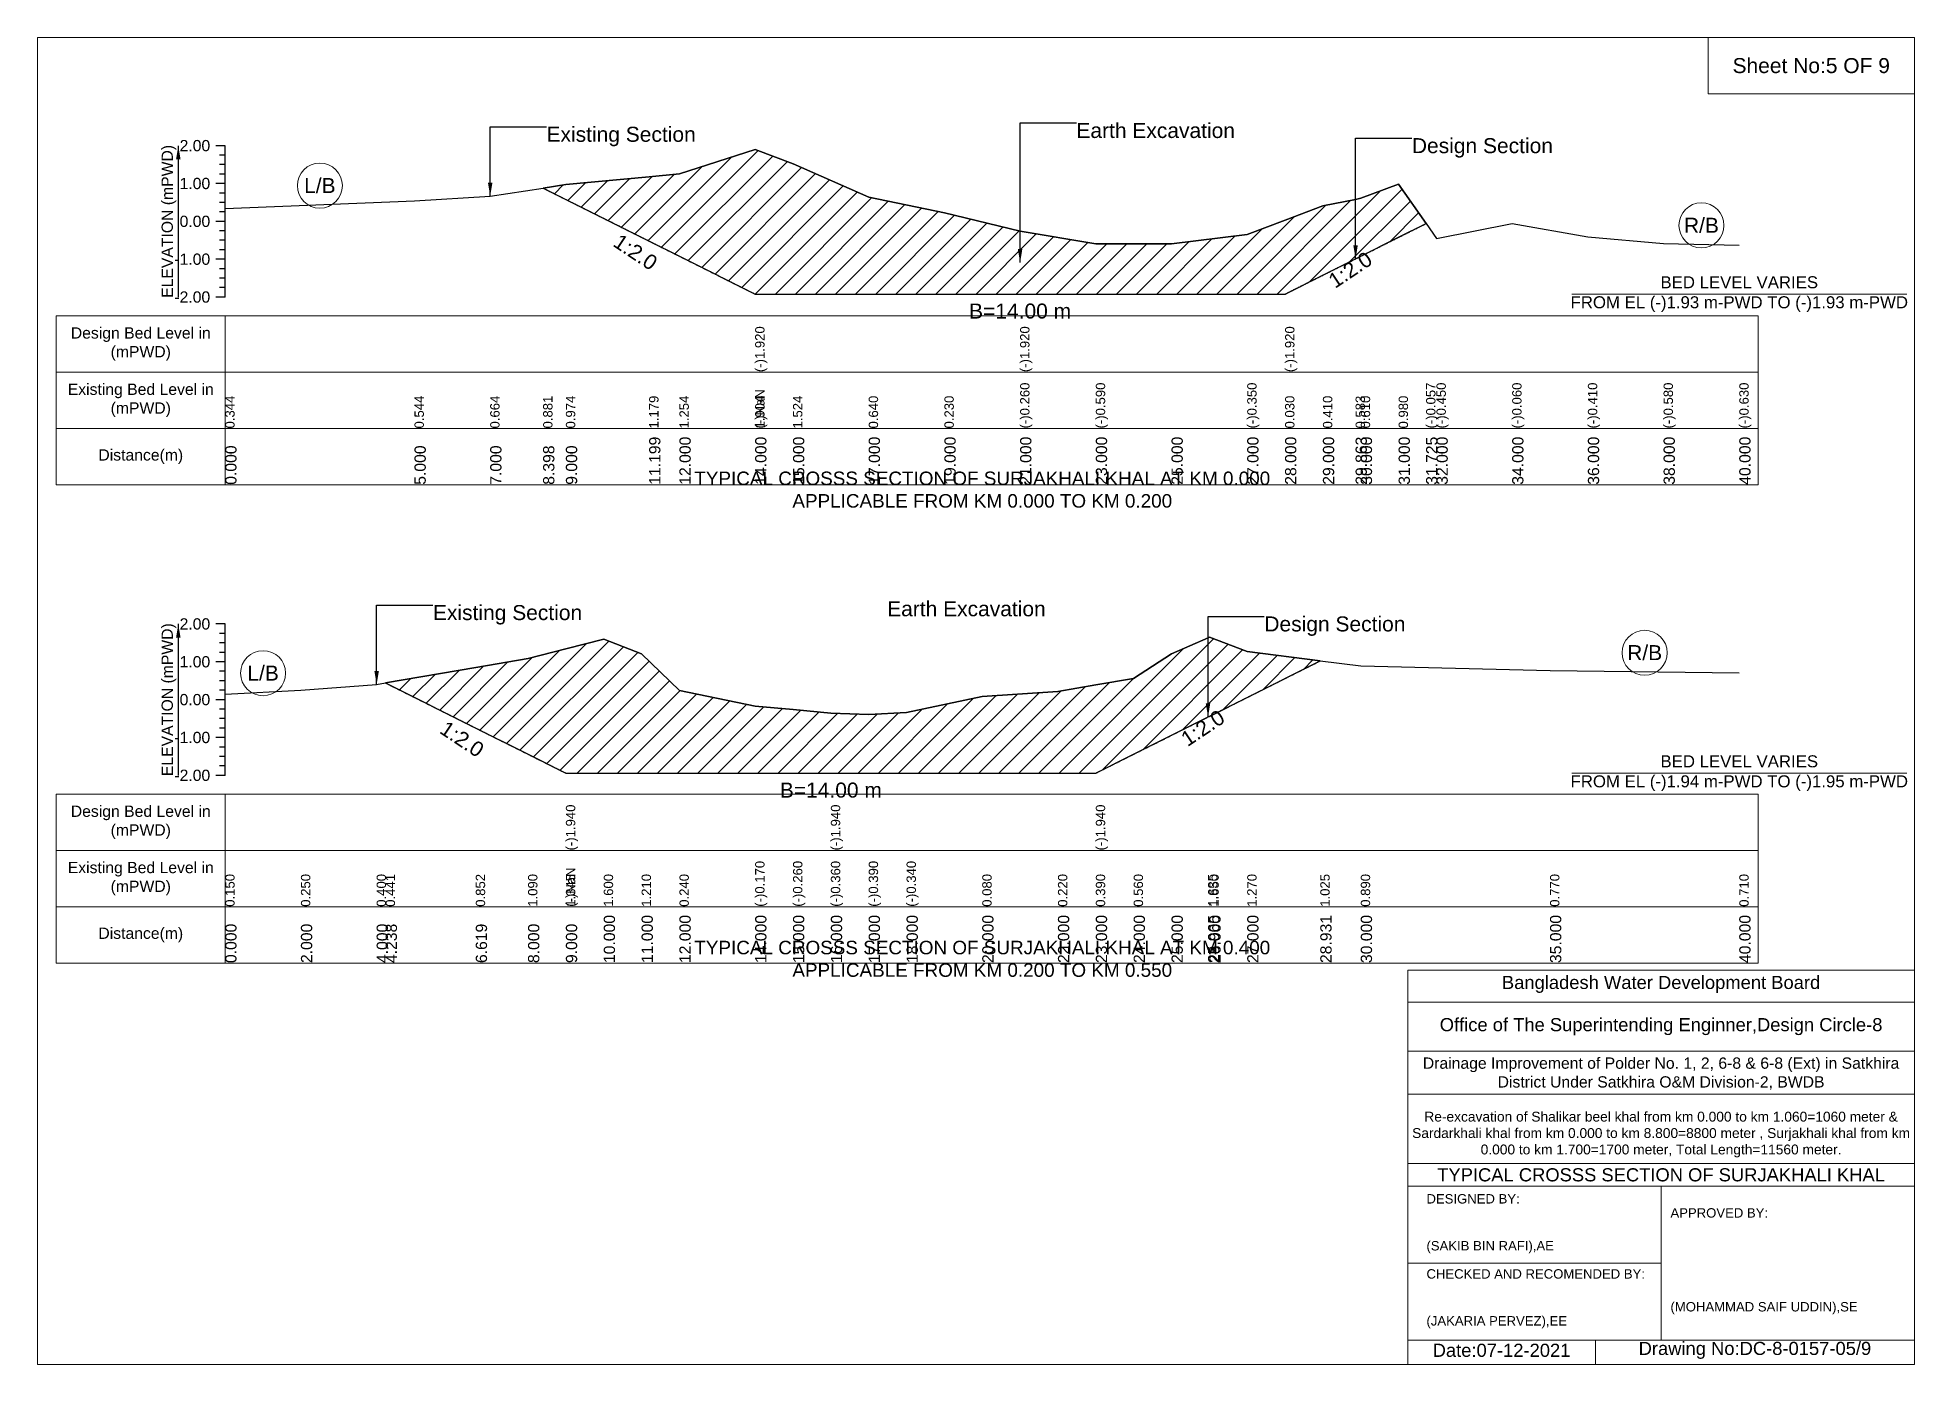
# Model space of a CAD drawing. Header units: inches. Extents: x 93000 to 506000, y -4242 to 0.
# Drawn here: x 460000 to 466000, y -4242 to 0 of the extents above; entities that cross this region are included whole.
import ezdxf

# ---------------------------------------------------------------- set-up
doc = ezdxf.new("R2010")
doc.units = ezdxf.units.IN
doc.header["$LTSCALE"] = 7
doc.header["$MEASUREMENT"] = 0
doc.linetypes.add('DASHED', pattern=[0.75, 0.5, -0.25])
for name, color, linetype, lineweight in [('Cross section Data Border', 7, 'Continuous', 9), ('Cross Section Labels', 7, 'Continuous', 9), ('Design_Bed_Level for Xsection', 7, 'DASHED', 25), ('Existing_Bed_Level for Xsection', 7, 'Continuous', 25), ('Long Section Labels', 7, 'Continuous', 9)]:
    doc.layers.add(name, color=color, linetype=linetype, lineweight=lineweight)
doc.styles.get("Standard").update_dxf_attribs({"font": 'arial.ttf'})
doc.dimstyles.get("Standard").update_dxf_attribs({"dimtxt": 0.18, "dimasz": 0.18, "dimexe": 0.18, "dimexo": 0.0625, "dimgap": 0.09, "dimtad": 0, "dimtih": 1, "dimtoh": 1, "dimdec": 4, "dimzin": 0, "dimdsep": 46, "dimtxsty": 'Standard', "dimcen": 0.09, "dimadec": 0, "dimazin": 0, "dimtfac": 1, "dimtdec": 4, "dimtofl": 0, "dimtmove": 0, "dimatfit": 3, "dimfxl": 1, "dimtolj": 1, "dimtzin": 0, "dimarcsym": 0})

msp = doc.modelspace()

# ---------------------------------------------------------------- texts
at = {"layer": 'Cross section Data Border', "attachment_point": 5}
for s, insert, char_height in [('Sheet No:5 OF 9', (465670, -90), 48), ('Bangladesh Water Development Board', (465190, -3027), 42), ('Office of The Superintending Enginner,Design Circle-8', (465190, -3162), 42)]:
    msp.add_mtext(s, dxfattribs=dict(at, insert=insert, char_height=char_height))
at = {"layer": 'Cross section Data Border'}
for s, insert, char_height, width, attachment_point in [('Design Bed Level in (mPWD)', (460330, -979.8), 36, 480, 5), ('Existing Bed Level in (mPWD)', (460330, -1159.8), 36, 480, 5), ('Distance(m)', (460330, -1339.8), 36, 480, 5), ('Design Bed Level in (mPWD)', (460330, -2508.8), 36, 480, 5), ('Existing Bed Level in (mPWD)', (460330, -2688.8), 36, 480, 5), ('Distance(m)', (460330, -2868.8), 36, 480, 5), ('Drainage Improvement of Polder No. 1, 2, 6-8 & 6-8 (Ext) in Satkhira District Under Satkhira O&M Division-2, BWDB', (465190, -3312), 36, 1680, 5), ('Re-excavation of Shalikar beel khal from km 0.000 to km 1.060=1060 meter & Sardarkhali khal from km 0.000 to km 8.800=8800 meter , Surjakhali khal from km 0.000 to km 1.700=1700 meter, Total Length=11560 meter.', (465190, -3507), 31.4683, 1620, 5), ('TYPICAL CROSSS SECTION OF SURJAKHALI KHAL', (465190, -3636), 42, 1680, 5), ('DESIGNED BY:^J^J^J(SAKIB BIN RAFI),AE', (464440, -3792), 30, 840, 4), ('APPROVED BY:^J^J^J^J^J^J(MOHAMMAD SAIF UDDIN),SE', (465220, -3912), 30, 840, 4), ('CHECKED AND RECOMENDED BY:^J^J^J(JAKARIA PERVEZ),EE', (464440, -4032), 30, 840, 4), ('Date:07-12-2021', (464680, -4197), 42, 840, 5), ('Drawing No:DC-8-0157-05/9', (465490, -4197), 42, 1320, 5)]:
    msp.add_mtext(s, dxfattribs=dict(at, insert=insert, char_height=char_height, width=width, attachment_point=attachment_point))
at = {"layer": 'Cross Section Labels'}
for s, insert, char_height, attachment_point in [('Existing Section', (461627, -285.3), 48, 1), ('Earth Excavation', (463321, -273.2), 48, 1), ('Design Section', (464393.4, -321.6), 48, 1), ('L/B', (460902.5, -473.5), 48, 5), ('R/B', (465319, -600.5), 48, 5), ('BED LEVEL VARIES ^JFROM EL (-)1.93 m-PWD TO (-)1.93 m-PWD', (465440, -820.1), 38.4, 5), ('B=14.00 m', (463141, -850.3), 48, 2), ('TYPICAL CROSSS SECTION OF SURJAKHALI KHAL AT KM 0.000^JAPPLICABLE FROM KM 0.000 TO KM 0.200', (463020, -1445.5), 43.2, 5), ('Earth Excavation', (462716, -1802.2), 48, 1), ('Existing Section', (461264, -1814.3), 48, 1), ('Design Section', (463921.8, -1850.6), 48, 1), ('R/B', (465137.5, -1966.8), 48, 5), ('L/B', (460721, -2032.1), 48, 5), ('BED LEVEL VARIES ^JFROM EL (-)1.94 m-PWD TO (-)1.95 m-PWD', (465440, -2351.6), 38.4, 5), ('B=14.00 m', (462536, -2381.8), 48, 2), ('TYPICAL CROSSS SECTION OF SURJAKHALI KHAL AT KM 0.400^JAPPLICABLE FROM KM 0.200 TO KM 0.550', (463020, -2945.5), 43.2, 5)]:
    msp.add_mtext(s, dxfattribs=dict(at, insert=insert, char_height=char_height, attachment_point=attachment_point))
at = {"layer": 'Cross Section Labels', "char_height": 48, "attachment_point": 2}
for insert, rotation in [((461924.9, -665.8), 326.30993), ((464183.1, -722.5), 33.69007), ((463711.6, -2187.3), 33.69007), ((461370.6, -2222.6), 326.30993)]:
    msp.add_mtext('1:2.0', dxfattribs=dict(at, insert=insert, rotation=rotation))
at = {"layer": 'Existing_Bed_Level for Xsection', "char_height": 36, "attachment_point": 5, "rotation": 90}
for insert in [(460420, -587.8), (460420, -2116.8)]:
    msp.add_mtext('ELEVATION (mPWD)', dxfattribs=dict(at, insert=insert))
at = {"layer": 'Existing_Bed_Level for Xsection', "char_height": 36, "attachment_point": 6}
for s, insert in [('2.00', (460552, -345.8)), ('1.00', (460552, -466.8)), ('0.00', (460552, -587.8)), ('-1.00', (460552, -708.8)), ('-2.00', (460552, -829.8)), ('2.00', (460552, -1874.8)), ('1.00', (460552, -1995.8)), ('0.00', (460552, -2116.8)), ('-1.00', (460552, -2237.8)), ('-2.00', (460552, -2358.8))]:
    msp.add_mtext(s, dxfattribs=dict(at, insert=insert))
at = {"layer": 'Long Section Labels', "attachment_point": 1, "rotation": 90}
for s, insert, char_height in [('(-)1.920', (462294, -1069.8), 30), ('(-)1.920', (463141, -1069.8), 30), ('(-)1.920', (463988, -1069.8), 30), ('(-)NaN', (462294, -1249.8), 30), ('(-)0.260', (463141, -1249.8), 30), ('(-)0.260', (463141, -1249.8), 30), ('(-)0.260', (463141, -1249.8), 30), ('(-)0.590', (463383, -1249.8), 30), ('(-)0.590', (463383, -1249.8), 30), ('(-)0.350', (463867, -1249.8), 30), ('(-)0.057', (464438.8, -1249.8), 30), ('(-)0.450', (464472, -1249.8), 30), ('(-)0.060', (464714, -1249.8), 30), ('(-)0.410', (464956, -1249.8), 30), ('(-)0.580', (465198, -1249.8), 30), ('(-)0.630', (465440, -1249.8), 30), ('0.344', (460600, -1249.8), 30), ('0.544', (461205, -1249.8), 30), ('0.664', (461447, -1249.8), 30), ('0.881', (461616.2, -1249.8), 30), ('0.974', (461689, -1249.8), 30), ('1.179', (461955.1, -1249.8), 30), ('1.254', (462052, -1249.8), 30), ('1.904', (462294, -1249.8), 30), ('1.904', (462294, -1249.8), 30), ('1.524', (462415, -1249.8), 30), ('0.640', (462657, -1249.8), 30), ('0.230', (462899, -1249.8), 30), ('0.030', (463988, -1249.8), 30), ('0.030', (463988, -1249.8), 30), ('0.030', (463988, -1249.8), 30), ('0.410', (464109, -1249.8), 30), ('0.583', (464213.4, -1249.8), 30), ('0.610', (464230, -1249.8), 30), ('0.980', (464351, -1249.8), 30), ('0.000', (460600, -1429.8), 36), ('5.000', (461205, -1429.8), 36), ('7.000', (461447, -1429.8), 36), ('8.398', (461616.2, -1429.8), 36), ('9.000', (461689, -1429.8), 36), ('11.199', (461955.1, -1429.8), 36), ('12.000', (462052, -1429.8), 36), ('14.000', (462294, -1429.8), 36), ('14.000', (462294, -1429.8), 36), ('14.000', (462294, -1429.8), 36), ('15.000', (462415, -1429.8), 36), ('17.000', (462657, -1429.8), 36), ('19.000', (462899, -1429.8), 36), ('21.000', (463141, -1429.8), 36), ('21.000', (463141, -1429.8), 36), ('21.000', (463141, -1429.8), 36), ('23.000', (463383, -1429.8), 36), ('25.000', (463625, -1429.8), 36), ('27.000', (463867, -1429.8), 36), ('28.000', (463988, -1429.8), 36), ('28.000', (463988, -1429.8), 36), ('28.000', (463988, -1429.8), 36), ('29.000', (464109, -1429.8), 36), ('29.863', (464213.4, -1429.8), 36), ('30.000', (464230, -1429.8), 36), ('31.000', (464351, -1429.8), 36), ('31.725', (464438.8, -1429.8), 36), ('32.000', (464472, -1429.8), 36), ('34.000', (464714, -1429.8), 36), ('36.000', (464956, -1429.8), 36), ('38.000', (465198, -1429.8), 36), ('40.000', (465440, -1429.8), 36), ('(-)1.940', (461689, -2598.8), 30), ('(-)1.940', (462536, -2598.8), 30), ('(-)1.940', (463383, -2598.8), 30), ('(-)0.170', (462294, -2778.8), 30), ('(-)0.260', (462415, -2778.8), 30), ('(-)0.360', (462536, -2778.8), 30), ('(-)0.360', (462536, -2778.8), 30), ('(-)0.390', (462657, -2778.8), 30), ('(-)0.340', (462778, -2778.8), 30), ('0.150', (460600, -2778.8), 30), ('0.250', (460842, -2778.8), 30), ('0.400', (461084, -2778.8), 30), ('0.441', (461112.8, -2778.8), 30), ('0.852', (461400.9, -2778.8), 30), ('1.090', (461568, -2778.8), 30), ('(-)NaN', (461689, -2778.8), 30), ('(-)NaN', (461689, -2778.8), 30), ('1.345', (461689, -2778.8), 30), ('1.345', (461689, -2778.8), 30), ('1.600', (461810, -2778.8), 30), ('1.210', (461931, -2778.8), 30), ('1.210', (461931, -2778.8), 30), ('0.240', (462052, -2778.8), 30), ('0.080', (463020, -2778.8), 30), ('0.220', (463262, -2778.8), 30), ('0.390', (463383, -2778.8), 30), ('0.390', (463383, -2778.8), 30), ('0.390', (463383, -2778.8), 30), ('0.560', (463504, -2778.8), 30), ('1.635', (463741.8, -2778.8), 30), ('1.650', (463746, -2778.8), 30), ('1.270', (463867, -2778.8), 30), ('1.025', (464100.6, -2778.8), 30), ('0.890', (464230, -2778.8), 30), ('0.770', (464835, -2778.8), 30), ('0.710', (465440, -2778.8), 30), ('10.000', (461810, -2958.8), 36), ('11.000', (461931, -2958.8), 36), ('12.000', (462052, -2958.8), 36), ('14.000', (462294, -2958.8), 36), ('15.000', (462415, -2958.8), 36), ('16.000', (462536, -2958.8), 36), ('16.000', (462536, -2958.8), 36), ('16.000', (462536, -2958.8), 36), ('17.000', (462657, -2958.8), 36), ('18.000', (462778, -2958.8), 36), ('20.000', (463020, -2958.8), 36), ('22.000', (463262, -2958.8), 36), ('23.000', (463383, -2958.8), 36), ('23.000', (463383, -2958.8), 36), ('23.000', (463383, -2958.8), 36), ('24.000', (463504, -2958.8), 36), ('25.000', (463625, -2958.8), 36), ('25.965', (463741.8, -2958.8), 36), ('26.000', (463746, -2958.8), 36), ('27.000', (463867, -2958.8), 36), ('28.931', (464100.6, -2958.8), 36), ('30.000', (464230, -2958.8), 36), ('35.000', (464835, -2958.8), 36), ('40.000', (465440, -2958.8), 36), ('0.000', (460600, -2958.8), 36), ('2.000', (460842, -2958.8), 36), ('4.000', (461084, -2958.8), 36), ('4.238', (461112.8, -2958.8), 36), ('6.619', (461400.9, -2958.8), 36), ('8.000', (461568, -2958.8), 36), ('9.000', (461689, -2958.8), 36), ('9.000', (461689, -2958.8), 36), ('9.000', (461689, -2958.8), 36)]:
    msp.add_mtext(s, dxfattribs=dict(at, insert=insert, char_height=char_height))

# ---------------------------------------------------------------- hatches: boundary and pattern name
at = {"layer": 'Existing_Bed_Level for Xsection'}
h = msp.add_hatch(dxfattribs=at)
h.set_pattern_fill('ANSI31', color=256, scale=363, style=0)
h.paths.add_polyline_path([(461616.2, -481.2), (461689, -517.6), (461955.1, -650.6), (462052, -699.1), (462294, -820.1), (462415, -820.1), (462657, -820.1), (462899, -820.1), (463141, -820.1), (463383, -820.1), (463625, -820.1), (463867, -820.1), (463988, -820.1), (464109, -759.6), (464213.4, -707.4), (464230, -699.1), (464351, -638.6), (464438.8, -594.7), (464351, -469.2), (464230, -514), (464213.4, -517.3), (464109, -538.2), (463988, -584.1), (463867, -630.1), (463625, -659.2), (463383, -659.2), (463141, -619.2), (462899, -559.9), (462657, -510.3), (462415, -403.4), (462294, -357.4), (462052, -436), (461955.1, -445.1), (461689, -469.9)])
h = msp.add_hatch(dxfattribs=at)
h.set_pattern_fill('ANSI31', color=256, scale=363, style=0)
h.paths.add_polyline_path([(461112.8, -2063.4), (461400.9, -2207.5), (461568, -2291.1), (461689, -2351.6), (461810, -2351.6), (461931, -2351.6), (462052, -2351.6), (462294, -2351.6), (462415, -2351.6), (462536, -2351.6), (462657, -2351.6), (462778, -2351.6), (463020, -2351.6), (463262, -2351.6), (463383, -2351.6), (463504, -2291.1), (463625, -2230.6), (463741.8, -2172.1), (463746, -2170.1), (463867, -2109.6), (464100.6, -1992.7), (463867, -1963.1), (463746, -1917.2), (463741.8, -1919), (463625, -1970.4), (463504, -2049.1), (463383, -2069.6), (463262, -2090.2), (463020, -2107.1), (462778, -2157.9), (462657, -2164), (462536, -2160.4), (462415, -2148.3), (462294, -2137.4), (462052, -2087.8), (461931, -1970.4), (461810, -1923.2), (461689, -1954.1), (461568, -1984.9), (461400.9, -2013.7)])

# ---------------------------------------------------------------- linework, layer by layer
at = {"layer": 'Cross section Data Border'}
for points in [[(460000, 0), (466000, 0), (466000, -4242), (460000, -4242)], [(465340, 0), (466000, 0), (466000, -180), (465340, -180)], [(460060, -889.8), (465500, -889.8), (465500, -1429.8), (460060, -1429.8)], [(460060, -2418.8), (465500, -2418.8), (465500, -2958.8), (460060, -2958.8)]]:
    msp.add_lwpolyline(points, close=True, dxfattribs=at)
for points in [[(460600, -889.8), (460600, -1429.8)], [(460060, -1069.8), (465500, -1069.8)], [(460060, -1249.8), (465500, -1249.8)], [(460600, -2418.8), (460600, -2958.8)], [(460060, -2598.8), (465500, -2598.8)], [(460060, -2778.8), (465500, -2778.8)], [(464380, -4242), (464380, -2982), (466000, -2982)], [(464380, -3084), (466000, -3084)], [(464380, -3240), (466000, -3240)], [(464380, -3378), (466000, -3378)], [(464380, -3600), (466000, -3600)], [(464380, -3672), (466000, -3672)], [(465190, -3672), (465190, -4164)], [(464380, -3918), (465190, -3918)], [(464380, -4164), (466000, -4164)], [(464980, -4164), (464980, -4242)]]:
    msp.add_lwpolyline(points, dxfattribs=at)
at = {"layer": 'Cross Section Labels'}
for points in [[(464904.2, -820.1), (465975.8, -820.1)], [(464904.2, -2351.6), (465975.8, -2351.6)]]:
    msp.add_lwpolyline(points, dxfattribs=at)
for centre in [(460902.5, -473.5), (465319, -600.5), (465137.5, -1966.8), (460721, -2032.1)]:
    msp.add_circle(centre, 72, dxfattribs=at)
at = {"layer": 'Design_Bed_Level for Xsection'}
for points in [[(461616.2, -481.2), (461955.1, -650.6), (462294, -820.1), (463141, -820.1), (463988, -820.1), (464213.4, -707.4), (464438.8, -594.7)], [(461112.8, -2063.4), (461400.9, -2207.5), (461689, -2351.6), (462536, -2351.6), (463383, -2351.6), (463741.8, -2172.1), (464100.6, -1992.7)]]:
    msp.add_lwpolyline(points, dxfattribs=at)
at = {"layer": 'Existing_Bed_Level for Xsection'}
for points in [[(460600, -345.8), (460570, -345.8)], [(460600, -829.8), (460600, -708.8), (460600, -587.8), (460600, -466.8), (460600, -345.8)], [(460600, -546.1), (461205, -521.9), (461447, -507.4), (461616.2, -481.2), (461689, -469.9), (461955.1, -445.1), (462052, -436), (462294, -357.4), (462294, -357.4), (462415, -403.4), (462657, -510.3), (462899, -559.9), (463141, -619.2), (463141, -619.2), (463383, -659.2), (463625, -659.2), (463867, -630.1), (463988, -584.1), (463988, -584.1), (464109, -538.2), (464213.4, -517.3), (464230, -514), (464351, -469.2), (464438.8, -594.7), (464472, -642.2), (464714, -595), (464956, -637.4), (465198, -658), (465440, -664)], [(460600, -376), (460582, -376)], [(460600, -406.3), (460582, -406.3)], [(460600, -466.8), (460570, -466.8)], [(460600, -436.5), (460582, -436.5)], [(460600, -497), (460582, -497)], [(460600, -527.3), (460582, -527.3)], [(460600, -587.8), (460570, -587.8)], [(460600, -557.5), (460582, -557.5)], [(460600, -618), (460582, -618)], [(460600, -648.3), (460582, -648.3)], [(460600, -708.8), (460570, -708.8)], [(460600, -678.5), (460582, -678.5)], [(460600, -739), (460582, -739)], [(460600, -769.3), (460582, -769.3)], [(460600, -829.8), (460570, -829.8)], [(460600, -799.5), (460582, -799.5)], [(460600, -1874.8), (460570, -1874.8)], [(460600, -1905.1), (460582, -1905.1)], [(460600, -2358.8), (460600, -2237.8), (460600, -2116.8), (460600, -1995.8), (460600, -1874.8)], [(460600, -2098.7), (460842, -2086.6), (461084, -2068.4), (461112.8, -2063.4), (461400.9, -2013.7), (461568, -1984.9), (461689, -1954.1), (461689, -1954.1), (461810, -1923.2), (461931, -1970.4), (462052, -2087.8), (462294, -2137.4), (462415, -2148.3), (462536, -2160.4), (462536, -2160.4), (462657, -2164), (462778, -2157.9), (463020, -2107.1), (463262, -2090.2), (463383, -2069.6), (463383, -2069.6), (463504, -2049.1), (463625, -1970.4), (463741.8, -1919), (463746, -1917.2), (463867, -1963.1), (464100.6, -1992.7), (464230, -2009.1), (464835, -2023.6), (465440, -2030.9)], [(460600, -1935.3), (460582, -1935.3)], [(460600, -1965.6), (460582, -1965.6)], [(460600, -1995.8), (460570, -1995.8)], [(460600, -2026.1), (460582, -2026.1)], [(460600, -2056.3), (460582, -2056.3)], [(460600, -2086.6), (460582, -2086.6)], [(460600, -2116.8), (460570, -2116.8)], [(460600, -2147.1), (460582, -2147.1)], [(460600, -2177.3), (460582, -2177.3)], [(460600, -2207.6), (460582, -2207.6)], [(460600, -2237.8), (460570, -2237.8)], [(460600, -2268.1), (460582, -2268.1)], [(460600, -2298.3), (460582, -2298.3)], [(460600, -2328.6), (460582, -2328.6)], [(460600, -2358.8), (460570, -2358.8)]]:
    msp.add_lwpolyline(points, dxfattribs=at)
for points in [[(461616.2, -481.2), (461616.2, -481.2), (461689, -517.6), (461955.1, -650.6), (462052, -699.1), (462294, -820.1), (462294, -820.1), (462415, -820.1), (462657, -820.1), (462899, -820.1), (463141, -820.1), (463141, -820.1), (463383, -820.1), (463625, -820.1), (463867, -820.1), (463988, -820.1), (463988, -820.1), (464109, -759.6), (464213.4, -707.4), (464230, -699.1), (464351, -638.6), (464438.8, -594.7), (464438.8, -594.7), (464438.8, -594.7), (464351, -469.2), (464230, -514), (464213.4, -517.3), (464109, -538.2), (463988, -584.1), (463988, -584.1), (463867, -630.1), (463625, -659.2), (463383, -659.2), (463141, -619.2), (463141, -619.2), (462899, -559.9), (462657, -510.3), (462415, -403.4), (462294, -357.4), (462294, -357.4), (462052, -436), (461955.1, -445.1), (461689, -469.9), (461616.2, -481.2)], [(461112.8, -2063.4), (461400.9, -2207.5), (461568, -2291.1), (461689, -2351.6), (461689, -2351.6), (461810, -2351.6), (461931, -2351.6), (462052, -2351.6), (462294, -2351.6), (462415, -2351.6), (462536, -2351.6), (462536, -2351.6), (462657, -2351.6), (462778, -2351.6), (463020, -2351.6), (463262, -2351.6), (463383, -2351.6), (463383, -2351.6), (463504, -2291.1), (463625, -2230.6), (463741.8, -2172.1), (463746, -2170.1), (463867, -2109.6), (464100.6, -1992.7), (463867, -1963.1), (463746, -1917.2), (463741.8, -1919), (463625, -1970.4), (463504, -2049.1), (463383, -2069.6), (463383, -2069.6), (463262, -2090.2), (463020, -2107.1), (462778, -2157.9), (462657, -2164), (462536, -2160.4), (462536, -2160.4), (462415, -2148.3), (462294, -2137.4), (462052, -2087.8), (461931, -1970.4), (461810, -1923.2), (461689, -1954.1), (461689, -1954.1), (461568, -1984.9), (461400.9, -2013.7)]]:
    msp.add_lwpolyline(points, close=True, dxfattribs=at)

msp.set_redraw_order([(e.dxf.handle, doc.entitydb.next_handle()) for e in msp.query("TEXT MTEXT ATTDEF DIMENSION ARC_DIMENSION")])  # texts and dimensions are drawn at this point

# ---------------------------------------------------------------- leaders
at = {"layer": 'Cross Section Labels', "annotation_type": 0, "has_hookline": 1, "hookline_direction": 0}
for points, text_width in [([(461447, -507.4), (461447, -285.3), (461626.9, -285.3)], 467.2), ([(463141, -719.7), (463141, -273.2), (463320.9, -273.2)], 497), ([(464213.4, -707.4), (464213.4, -321.6), (464393.3, -321.6)], 441.2), ([(461084, -2068.4), (461084, -1814.3), (461263.9, -1814.3)], 467.2), ([(463741.8, -2172.1), (463741.8, -1850.6), (463921.7, -1850.6)], 441.2)]:
    msp.add_leader(points, dimstyle='Standard', override={"dimasz": 43.2}, dxfattribs=dict(at, text_width=text_width))
at = {"layer": 'Existing_Bed_Level for Xsection'}
for points in [[(460450, -345.8), (460450, -829.8)], [(460450, -1874.8), (460450, -2358.8)]]:
    msp.add_leader(points, dimstyle='Standard', override={"dimasz": 43.2}, dxfattribs=at)

doc.saveas('drawing.dxf')
